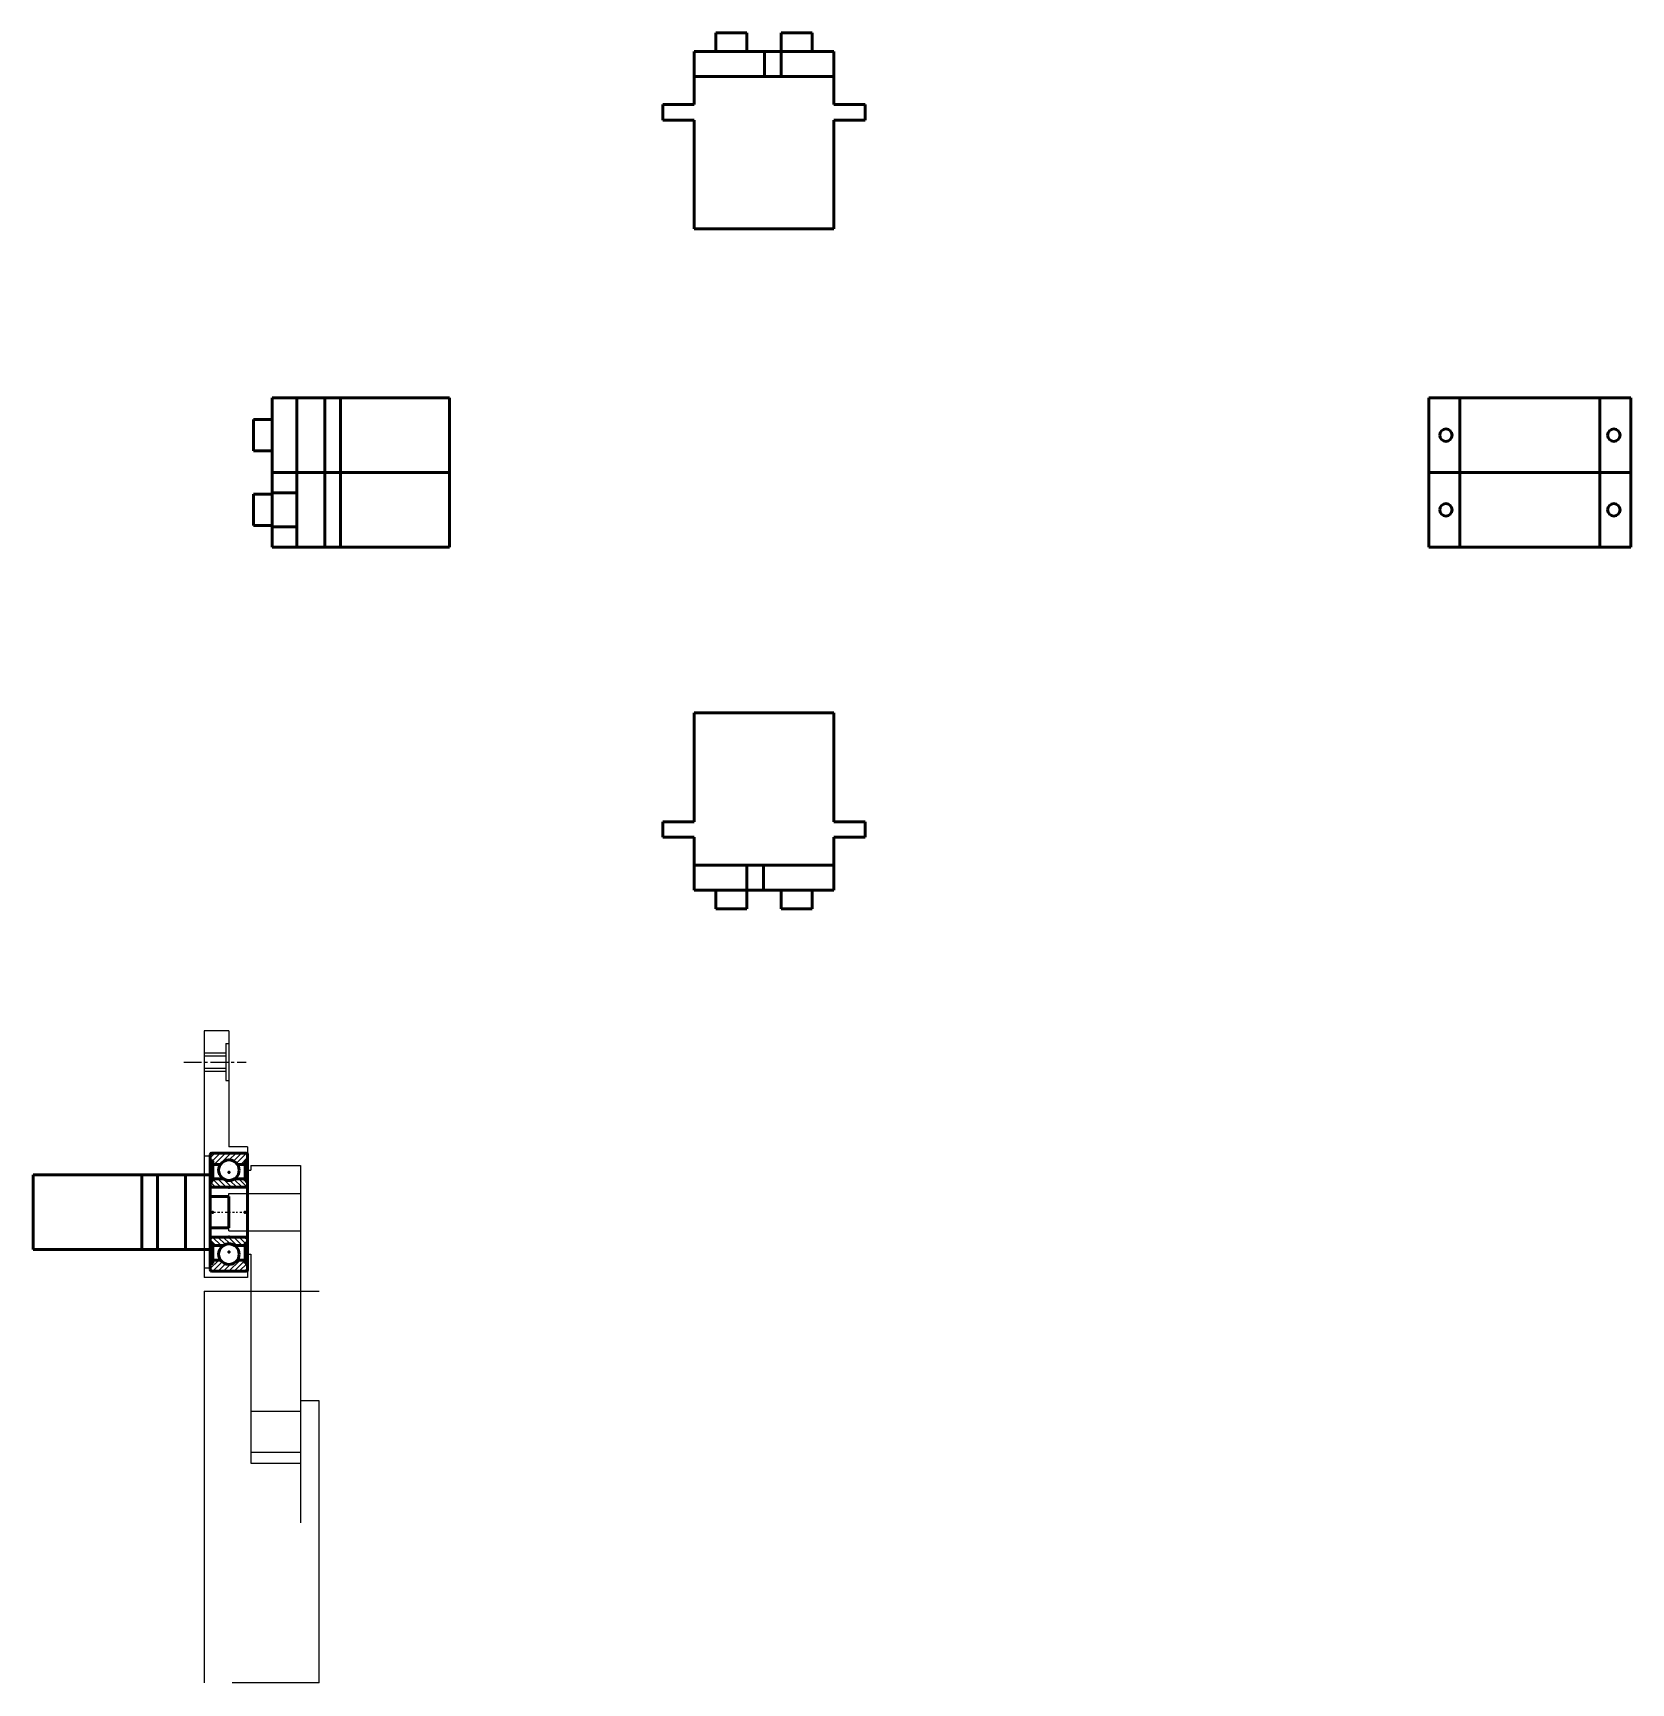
# Model space of a CAD drawing. Header units: millimetres. Extents: x -131 to 523, y -175 to 252.
# Drawn here: x 266.2 to 523.1, y -21.4 to 243.9 of the extents above; entities that cross this region are included whole.
import ezdxf

# ---------------------------------------------------------------- set-up
doc = ezdxf.new("R2010")
doc.units = ezdxf.units.MM
doc.header["$LTSCALE"] = 0.75
doc.linetypes.add('Center', pattern=[1.5, 0.45, -0.5, 0.05, -0.5])
doc.linetypes.add('CENTER2', pattern=[28.575, 19.05, -3.175, 3.175, -3.175])
for name, color, linetype, lineweight in [('2d ConnectionPoints', 7, 'Continuous', 50), ('AM_0', 7, 'Continuous', 50), ('AM_11', 3, 'Continuous', 25), ('AM_7', 7, 'Center', 25), ('Visible', 7, 'Continuous', 50)]:
    doc.layers.add(name, color=color, linetype=linetype, lineweight=lineweight)
pattern_1 = [(135, (0, 0), (-0.424264, -0.424264), [])]
pattern_2 = [(45, (0, 0), (-0.424264, 0.424264), [])]

# ---------------------------------------------------------------- blocks, each defined once
blk = doc.blocks.new('A$Cc3b6283b')
at = {"color": 0}
for p, q in [((3, 38.65), (-1, 38.65)), ((-1, 38.65), (-1, -1)), ((3, 38.65), (3, 20)), ((-1, 34.65), (2.5, 34.65)), ((2.5, 36.65), (3, 36.65)), ((2.5, 36.65), (2.5, 30.65)), ((-1, 32.65), (2.5, 32.65)), ((2.5, 30.65), (3, 30.65)), ((6, 19), (0, 19)), ((0, 0), (0, 19)), ((6, 20), (3, 20)), ((6, 20), (6, -1)), ((0, 18.5), (-1, 18.5)), ((0, 0.5), (-1, 0.5)), ((6, 0), (0, 0)), ((6, -1), (-1, -1))]:
    blk.add_line(p, q, dxfattribs=at)
at = {"color": 1}
for p, q in [((-1, 35.15), (2.5, 35.15)), ((-1, 32.15), (2.5, 32.15))]:
    blk.add_line(p, q, dxfattribs=at)
at = {"color": 1, "linetype": 'CENTER2', "ltscale": 0.2}
blk.add_line((-4.25, 33.65), (5.75, 33.65), dxfattribs=at)
blk = doc.blocks.new('A$C0e912871')
at = {"layer": 'AM_11'}
h = blk.add_hatch(dxfattribs=at)
h.set_pattern_fill('ANSI31', color=0, scale=0.6, angle=45, style=0, pattern_type=0)
h.set_pattern_definition(pattern_2)
edge = h.paths.add_edge_path(flags=0)
edge.add_line((0, 9.2), (0, 8.25))
edge.add_line((0, 8.25), (0.4, 8.25))
edge.add_line((0.4, 8.25), (0.4, 7.69))
edge.add_line((0.4, 7.69), (1.64, 7.69))
edge.add_arc((3, 6.75), 1.65, 34.7714, 145.2286)
edge.add_line((4.36, 7.69), (5.6, 7.69))
edge.add_line((5.6, 7.69), (5.6, 8.25))
edge.add_line((5.6, 8.25), (6, 8.25))
edge.add_line((6, 8.25), (6, 9.2))
edge.add_arc((5.7, 9.2), 0.3, 0, 90)
edge.add_line((5.7, 9.5), (0.3, 9.5))
edge.add_arc((0.3, 9.2), 0.3, 90, 180)
h = blk.add_hatch(dxfattribs=at)
h.set_pattern_fill('ANSI31', color=0, scale=0.6, angle=135, style=0, pattern_type=0)
h.set_pattern_definition(pattern_1)
edge = h.paths.add_edge_path(flags=0)
edge.add_line((0, 4.3), (0, 5))
edge.add_line((0, 5), (0.4, 5))
edge.add_line((0.4, 5), (0.4, 5.36))
edge.add_line((0.4, 5.36), (2.11, 5.36))
edge.add_arc((3, 6.75), 1.65, 237.3326, 302.6674)
edge.add_line((3.89, 5.36), (5.6, 5.36))
edge.add_line((5.6, 5.36), (5.6, 5))
edge.add_line((5.6, 5), (6, 5))
edge.add_line((6, 5), (6, 4.3))
edge.add_arc((5.7, 4.3), 0.3, 270, 360)
edge.add_line((5.7, 4), (0.3, 4))
edge.add_arc((0.3, 4.3), 0.3, 180, 270)
h = blk.add_hatch(dxfattribs=at)
h.set_pattern_fill('ANSI31', color=0, scale=0.6, angle=135, style=0, pattern_type=0)
h.set_pattern_definition(pattern_1)
edge = h.paths.add_edge_path(flags=0)
edge.add_line((0.4, -5), (0.4, -5.36))
edge.add_line((0.4, -5.36), (2.11, -5.36))
edge.add_arc((3, -6.75), 1.65, 57.3326, 122.6674)
edge.add_line((3.89, -5.36), (5.6, -5.36))
edge.add_line((5.6, -5.36), (5.6, -5))
edge.add_line((5.6, -5), (6, -5))
edge.add_line((6, -5), (6, -4.3))
edge.add_arc((5.7, -4.3), 0.3, 0, 90)
edge.add_line((5.7, -4), (0.3, -4))
edge.add_arc((0.3, -4.3), 0.3, 90, 180)
edge.add_line((0, -4.3), (0, -5))
edge.add_line((0, -5), (0.4, -5))
h = blk.add_hatch(dxfattribs=at)
h.set_pattern_fill('ANSI31', color=0, scale=0.6, angle=45, style=0, pattern_type=0)
h.set_pattern_definition(pattern_2)
edge = h.paths.add_edge_path(flags=0)
edge.add_line((0, -8.25), (0.4, -8.25))
edge.add_line((0.4, -8.25), (0.4, -7.69))
edge.add_line((0.4, -7.69), (1.64, -7.69))
edge.add_arc((3, -6.75), 1.65, 214.7714, 325.2286)
edge.add_line((4.36, -7.69), (5.6, -7.69))
edge.add_line((5.6, -7.69), (5.6, -8.25))
edge.add_line((5.6, -8.25), (6, -8.25))
edge.add_line((6, -8.25), (6, -9.2))
edge.add_arc((5.7, -9.2), 0.3, 270, 360)
edge.add_line((5.7, -9.5), (0.3, -9.5))
edge.add_arc((0.3, -9.2), 0.3, 180, 270)
edge.add_line((0, -9.2), (0, -8.25))
at = {"layer": '2d ConnectionPoints', "color": 0}
for p in [(3, 6.42), (3, 6.42), (3, 6.42), (3, 6.42), (3, 3.97), (3, 3.97), (3, 3.97), (3, 3.97), (0, 0), (0, 0), (0.4, 0), (0.4, 0), (3, 0), (3, 0), (3, 0), (3, 0), (5.6, 0), (5.6, 0), (3, -3.97), (3, -3.97), (3, -3.97), (3, -3.97), (3, -6.42), (3, -6.42), (3, -6.42), (3, -6.42)]:
    blk.add_point(p, dxfattribs=at)
at = {"layer": 'AM_0', "color": 0}
for p, q in [((0, 9.2), (0, 8.25)), ((0, 8.25), (0, 5)), ((0, 8.25), (0.4, 8.25)), ((0.1, 8.25), (0.1, 5)), ((0.4, 8.25), (0.1, 5)), ((0.1, 8.25), (0.4, 5.36)), ((5.7, 9.5), (0.3, 9.5)), ((0.4, 8.25), (0.4, 7.69)), ((5.6, 8.25), (6, 8.25)), ((5.6, 8.25), (5.6, 7.69)), ((5.9, 8.25), (5.6, 5.36)), ((5.6, 8.25), (5.9, 5)), ((5.9, 5), (5.9, 8.25)), ((6, 8.25), (6, 9.2)), ((6, 5), (6, 8.25)), ((0.4, 7.69), (1.64, 7.69)), ((0.4, 7.69), (0.4, 5.36)), ((2.11, 5.36), (0.4, 5.36)), ((0.4, 5), (0.4, 5.36)), ((5.6, 5.36), (3.89, 5.36)), ((4.36, 7.69), (5.6, 7.69)), ((5.6, 5.36), (5.6, 7.69)), ((5.6, 5.36), (5.6, 5)), ((0, 5), (0.4, 5)), ((0, 4.3), (0, 5)), ((0, 4.3), (0, 0)), ((0.3, 4), (5.7, 4)), ((5.6, 5), (6, 5)), ((6, 5), (6, 4.3)), ((6, 4.3), (6, 0)), ((0, -4.3), (0, 0)), ((6, -4.3), (6, 0)), ((0, -4.3), (0, -5)), ((0, -8.25), (0, -5)), ((0, -5), (0.4, -5)), ((0.1, -8.25), (0.1, -5)), ((0.4, -8.25), (0.1, -5)), ((0.3, -4), (5.7, -4)), ((0.4, -5), (0.4, -5.36)), ((5.6, -5), (6, -5)), ((5.6, -8.25), (5.9, -5)), ((5.6, -5.36), (5.6, -5)), ((5.9, -5), (5.9, -8.25)), ((6, -5), (6, -4.3)), ((6, -5), (6, -8.25)), ((0.1, -8.25), (0.4, -5.36)), ((2.11, -5.36), (0.4, -5.36)), ((0.4, -7.69), (0.4, -5.36)), ((0.4, -7.69), (1.64, -7.69)), ((0.4, -8.25), (0.4, -7.69)), ((5.6, -5.36), (3.89, -5.36)), ((4.36, -7.69), (5.6, -7.69)), ((5.6, -5.36), (5.6, -7.69)), ((5.9, -8.25), (5.6, -5.36)), ((5.6, -8.25), (5.6, -7.69)), ((0, -9.2), (0, -8.25)), ((0, -8.25), (0.4, -8.25)), ((5.7, -9.5), (0.3, -9.5)), ((5.6, -8.25), (6, -8.25)), ((6, -8.25), (6, -9.2))]:
    blk.add_line(p, q, dxfattribs=at)
for centre in [(3, 6.75), (3, -6.75)]:
    blk.add_circle(centre, 1.65, dxfattribs=at)
for centre, radius, start, end in [((0.3, 9.2), 0.3, 90, 180), ((3, 6.75), 1.65, 34.7714, 145.2286), ((5.7, 9.2), 0.3, 0, 90), ((3, 6.75), 1.65, 237.3326, 302.6674), ((0.3, 4.3), 0.3, 180, 270), ((5.7, 4.3), 0.3, 270, 360), ((0.3, -4.3), 0.3, 90, 180), ((3, -6.75), 1.65, 57.3326, 122.6674), ((5.7, -4.3), 0.3, 0, 90), ((3, -6.75), 1.65, 214.7714, 325.2286), ((0.3, -9.2), 0.3, 180, 270), ((5.7, -9.2), 0.3, 270, 0)]:
    blk.add_arc(centre, radius, start, end, dxfattribs=at)
at = {"layer": 'AM_7', "color": 0}
blk.add_line((0, 0), (6, 0), dxfattribs=at)
blk = doc.blocks.new('CustomObjectsInViewport5_0')
at = {"layer": 'Visible', "extrusion": (3.63293e-29, 2.96652e-13, -1)}
for p, q in [((207.82, 224.32), (202.82, 224.32)), ((202.82, 221.32), (202.82, 224.32)), ((207.82, 221.32), (207.82, 224.32)), ((218.32, 224.32), (213.32, 224.32)), ((213.32, 221.32), (213.32, 224.32)), ((218.32, 221.32), (218.32, 224.32)), ((210.65, 221.32), (199.32, 221.32)), ((199.32, 217.32), (199.32, 221.32)), ((210.65, 217.32), (210.65, 221.32)), ((213.32, 221.32), (210.65, 221.32)), ((221.82, 221.32), (213.32, 221.32)), ((213.32, 217.32), (213.32, 221.32)), ((221.82, 217.32), (221.82, 221.32)), ((199.32, 217.32), (205.32, 217.32)), ((199.32, 217.32), (199.32, 212.82)), ((205.32, 217.32), (221.82, 217.32)), ((221.82, 217.32), (221.82, 212.82)), ((194.32, 212.82), (199.32, 212.82)), ((194.32, 210.32), (194.32, 212.82)), ((221.82, 212.82), (226.82, 212.82)), ((226.82, 210.32), (226.82, 212.82)), ((199.32, 210.32), (194.32, 210.32)), ((199.32, 210.32), (199.32, 192.82)), ((226.82, 210.32), (221.82, 210.32)), ((221.82, 210.32), (221.82, 192.82)), ((221.82, 192.82), (199.32, 192.82))]:
    blk.add_line(p, q, dxfattribs=at)
blk = doc.blocks.new('CustomObjectsInViewport9_0')
at = {"layer": 'Visible', "extrusion": (0, 1, 0)}
for p, q in [((131.48, 165.64), (131.48, 153.64)), ((135.48, 165.64), (131.48, 165.64)), ((135.48, 159.64), (135.48, 165.64)), ((135.48, 165.64), (139.98, 165.64)), ((139.98, 153.64), (139.98, 165.64)), ((142.48, 165.64), (139.98, 165.64)), ((142.48, 165.64), (142.48, 153.64)), ((142.48, 165.64), (159.98, 165.64)), ((159.98, 165.64), (159.98, 153.64)), ((128.48, 162.14), (128.48, 157.14)), ((131.48, 162.14), (128.48, 162.14)), ((135.48, 153.64), (135.48, 159.64)), ((131.48, 157.14), (128.48, 157.14)), ((135.48, 153.64), (131.48, 153.64)), ((131.48, 153.64), (131.48, 150.39)), ((135.48, 153.64), (139.98, 153.64)), ((135.48, 141.64), (135.48, 153.64)), ((139.98, 153.64), (135.48, 153.64)), ((142.48, 153.64), (139.98, 153.64)), ((139.98, 141.64), (139.98, 153.64)), ((142.48, 153.64), (139.98, 153.64)), ((142.48, 153.64), (159.98, 153.64)), ((142.48, 153.64), (142.48, 141.64)), ((159.98, 153.64), (142.48, 153.64)), ((159.98, 153.64), (159.98, 141.64)), ((128.48, 150.14), (128.48, 145.14)), ((131.48, 150.14), (128.48, 150.14)), ((135.48, 150.39), (131.48, 150.39)), ((131.48, 150.39), (131.48, 144.89)), ((131.48, 145.14), (128.48, 145.14)), ((135.48, 144.89), (131.48, 144.89)), ((131.48, 144.89), (131.48, 141.64)), ((135.48, 141.64), (131.48, 141.64)), ((135.48, 141.64), (139.98, 141.64)), ((142.48, 141.64), (139.98, 141.64)), ((142.48, 141.64), (159.98, 141.64))]:
    blk.add_line(p, q, dxfattribs=at)
blk = doc.blocks.new('CustomObjectsInViewport11_0')
at = {"layer": 'Visible'}
for p, q in [((199.32, 114.98), (221.82, 114.98)), ((199.32, 97.48), (199.32, 114.98)), ((221.82, 97.48), (221.82, 114.98)), ((194.32, 97.48), (199.32, 97.48)), ((194.32, 97.48), (194.32, 94.98)), ((221.82, 97.48), (226.82, 97.48)), ((226.82, 97.48), (226.82, 94.98)), ((199.32, 94.98), (194.32, 94.98)), ((199.32, 90.48), (199.32, 94.98)), ((226.82, 94.98), (221.82, 94.98)), ((221.82, 90.48), (221.82, 94.98)), ((215.82, 90.48), (199.32, 90.48)), ((199.32, 90.48), (199.32, 86.48)), ((207.82, 90.48), (207.82, 86.48)), ((210.49, 90.48), (210.49, 86.48)), ((221.82, 90.48), (215.82, 90.48)), ((221.82, 90.48), (221.82, 86.48)), ((199.32, 86.48), (207.82, 86.48)), ((202.82, 86.48), (202.82, 83.48)), ((207.82, 86.48), (210.49, 86.48)), ((207.82, 86.48), (207.82, 83.48)), ((210.49, 86.48), (221.82, 86.48)), ((213.32, 86.48), (213.32, 83.48)), ((218.32, 86.48), (218.32, 83.48)), ((202.82, 83.48), (207.82, 83.48)), ((213.32, 83.48), (218.32, 83.48))]:
    blk.add_line(p, q, dxfattribs=at)
blk = doc.blocks.new('A$C40aa3be0')
at = {"layer": 'Visible', "color": 0, "extrusion": (0, 1, 0)}
for p, q in [((0, 12), (17.5, 12)), ((17.5, 12), (0, 12)), ((0, 0), (0, 12)), ((17.5, 12), (20, 12)), ((17.5, 0), (17.5, 12)), ((17.5, 12), (20, 12)), ((20, 12), (24.5, 12)), ((20, 12), (20, 0)), ((24.5, 12), (20, 12)), ((24.5, 12), (24.5, 6)), ((24.5, 12), (28.5, 12)), ((28.5, 0), (28.5, 12)), ((28.5, 8.5), (31.5, 8.5)), ((31.5, 3.5), (31.5, 8.5)), ((24.5, 6), (24.5, 0)), ((28.5, 3.5), (31.5, 3.5)), ((17.5, 0), (0, 0)), ((17.5, 0), (20, 0)), ((24.5, 0), (20, 0)), ((24.5, 0), (28.5, 0))]:
    blk.add_line(p, q, dxfattribs=at)
blk = doc.blocks.new('A$Cb03c527e')
at = {"color": 0}
for p, q in [((6, 6.75), (6, 4)), ((6, 6.75), (6.5, 6.75)), ((6.5, 7.5), (14.5, 7.5)), ((6.5, 7.5), (6.5, 6.75)), ((14.5, 7.5), (14.5, -40.36)), ((0, 4), (6, 4)), ((0, 4), (0, -4)), ((3, -3), (3, 3)), ((3, 3), (14.5, 3)), ((0, 2.5), (3, 2.5)), ((0, -2.5), (3, -2.5)), ((0, -4), (6, -4)), ((3, -3), (14.5, -3)), ((6, -4), (6, -6.75)), ((6, -6.75), (6.5, -6.75)), ((6.5, -6.75), (6.5, -40.36)), ((14.5, -32.06), (6.5, -32.06)), ((14.5, -38.66), (6.5, -38.66)), ((6.5, -40.36), (14.5, -40.36))]:
    blk.add_line(p, q, dxfattribs=at)
blk = doc.blocks.new('CustomObjectsInViewport13_0')
at = {"layer": 'Visible', "extrusion": (0, 1, 0)}
for p, q in [((317.46, 165.64, 0), (317.46, 153.64, 0)), ((322.46, 165.64, 0), (317.46, 165.64, 0)), ((344.96, 165.64, 0), (322.46, 165.64, 0)), ((322.46, 165.64, 0), (322.46, 153.64, 0)), ((349.96, 165.64, 0), (344.96, 165.64, 0)), ((344.96, 153.64, 0), (344.96, 165.64, 0)), ((349.96, 153.64, 0), (349.96, 165.64, 0)), ((317.46, 153.64, 0), (322.46, 153.64, 0)), ((322.46, 153.64, 0), (317.46, 153.64, 0)), ((317.46, 153.64, 0), (317.46, 141.64, 0)), ((322.46, 153.64, 0), (344.96, 153.64, 0)), ((322.46, 153.64, 0), (322.46, 141.64, 0)), ((344.96, 153.64, 0), (322.46, 153.64, 0)), ((344.96, 153.64, 0), (349.96, 153.64, 0)), ((349.96, 153.64, 0), (344.96, 153.64, 0)), ((344.96, 141.64, 0), (344.96, 153.64, 0)), ((349.96, 141.64, 0), (349.96, 153.64, 0)), ((317.46, 141.64, 0), (322.46, 141.64, 0)), ((322.46, 141.64, 0), (344.96, 141.64, 0)), ((344.96, 141.64, 0), (349.96, 141.64, 0))]:
    blk.add_line(p, q, dxfattribs=at)
at = {"layer": 'Visible', "extrusion": (-5.93303e-13, 0, -1)}
for centre in [(-320.21, 159.64, 0), (-347.21, 159.64, 0)]:
    blk.add_circle(centre, 1, dxfattribs=at)
at = {"layer": 'Visible', "extrusion": (-5.93303e-13, -4.79164e-57, -1)}
for centre in [(-320.21, 147.64, 0), (-347.21, 147.64, 0)]:
    blk.add_circle(centre, 1, dxfattribs=at)

msp = doc.modelspace()

# ---------------------------------------------------------------- linework, layer by layer
at = {"color": 0}
for p, q in [((293.679, 41.612), (312.179, 41.612)), ((293.679, 41.612), (293.679, -21.421)), ((312.179, 23.934), (309.179, 23.934)), ((309.179, 23.934), (309.179, 4.347)), ((312.179, -21.421), (312.179, 23.934)), ((312.179, -21.421), (298.179, -21.421))]:
    msp.add_line(p, q, dxfattribs=at)

# ---------------------------------------------------------------- block references
for name, p in [('CustomObjectsInViewport5_0', (173.137, 19.593)), ('CustomObjectsInViewport9_0', (173.137, 19.593)), ('CustomObjectsInViewport13_0', (173.137, 19.593)), ('CustomObjectsInViewport11_0', (173.137, 19.593)), ('A$C0e912871', (294.679, 54.29))]:
    msp.add_blockref(name, p)
at = {"color": 4}
msp.add_blockref('A$Cc3b6283b', (294.679, 44.79), dxfattribs=at)
at = {"color": 3}
msp.add_blockref('A$Cb03c527e', (294.679, 54.29), dxfattribs=at)
at = {"color": 2}
msp.add_blockref('A$C40aa3be0', (266.179, 48.29), dxfattribs=at)

doc.saveas('drawing.dxf')
